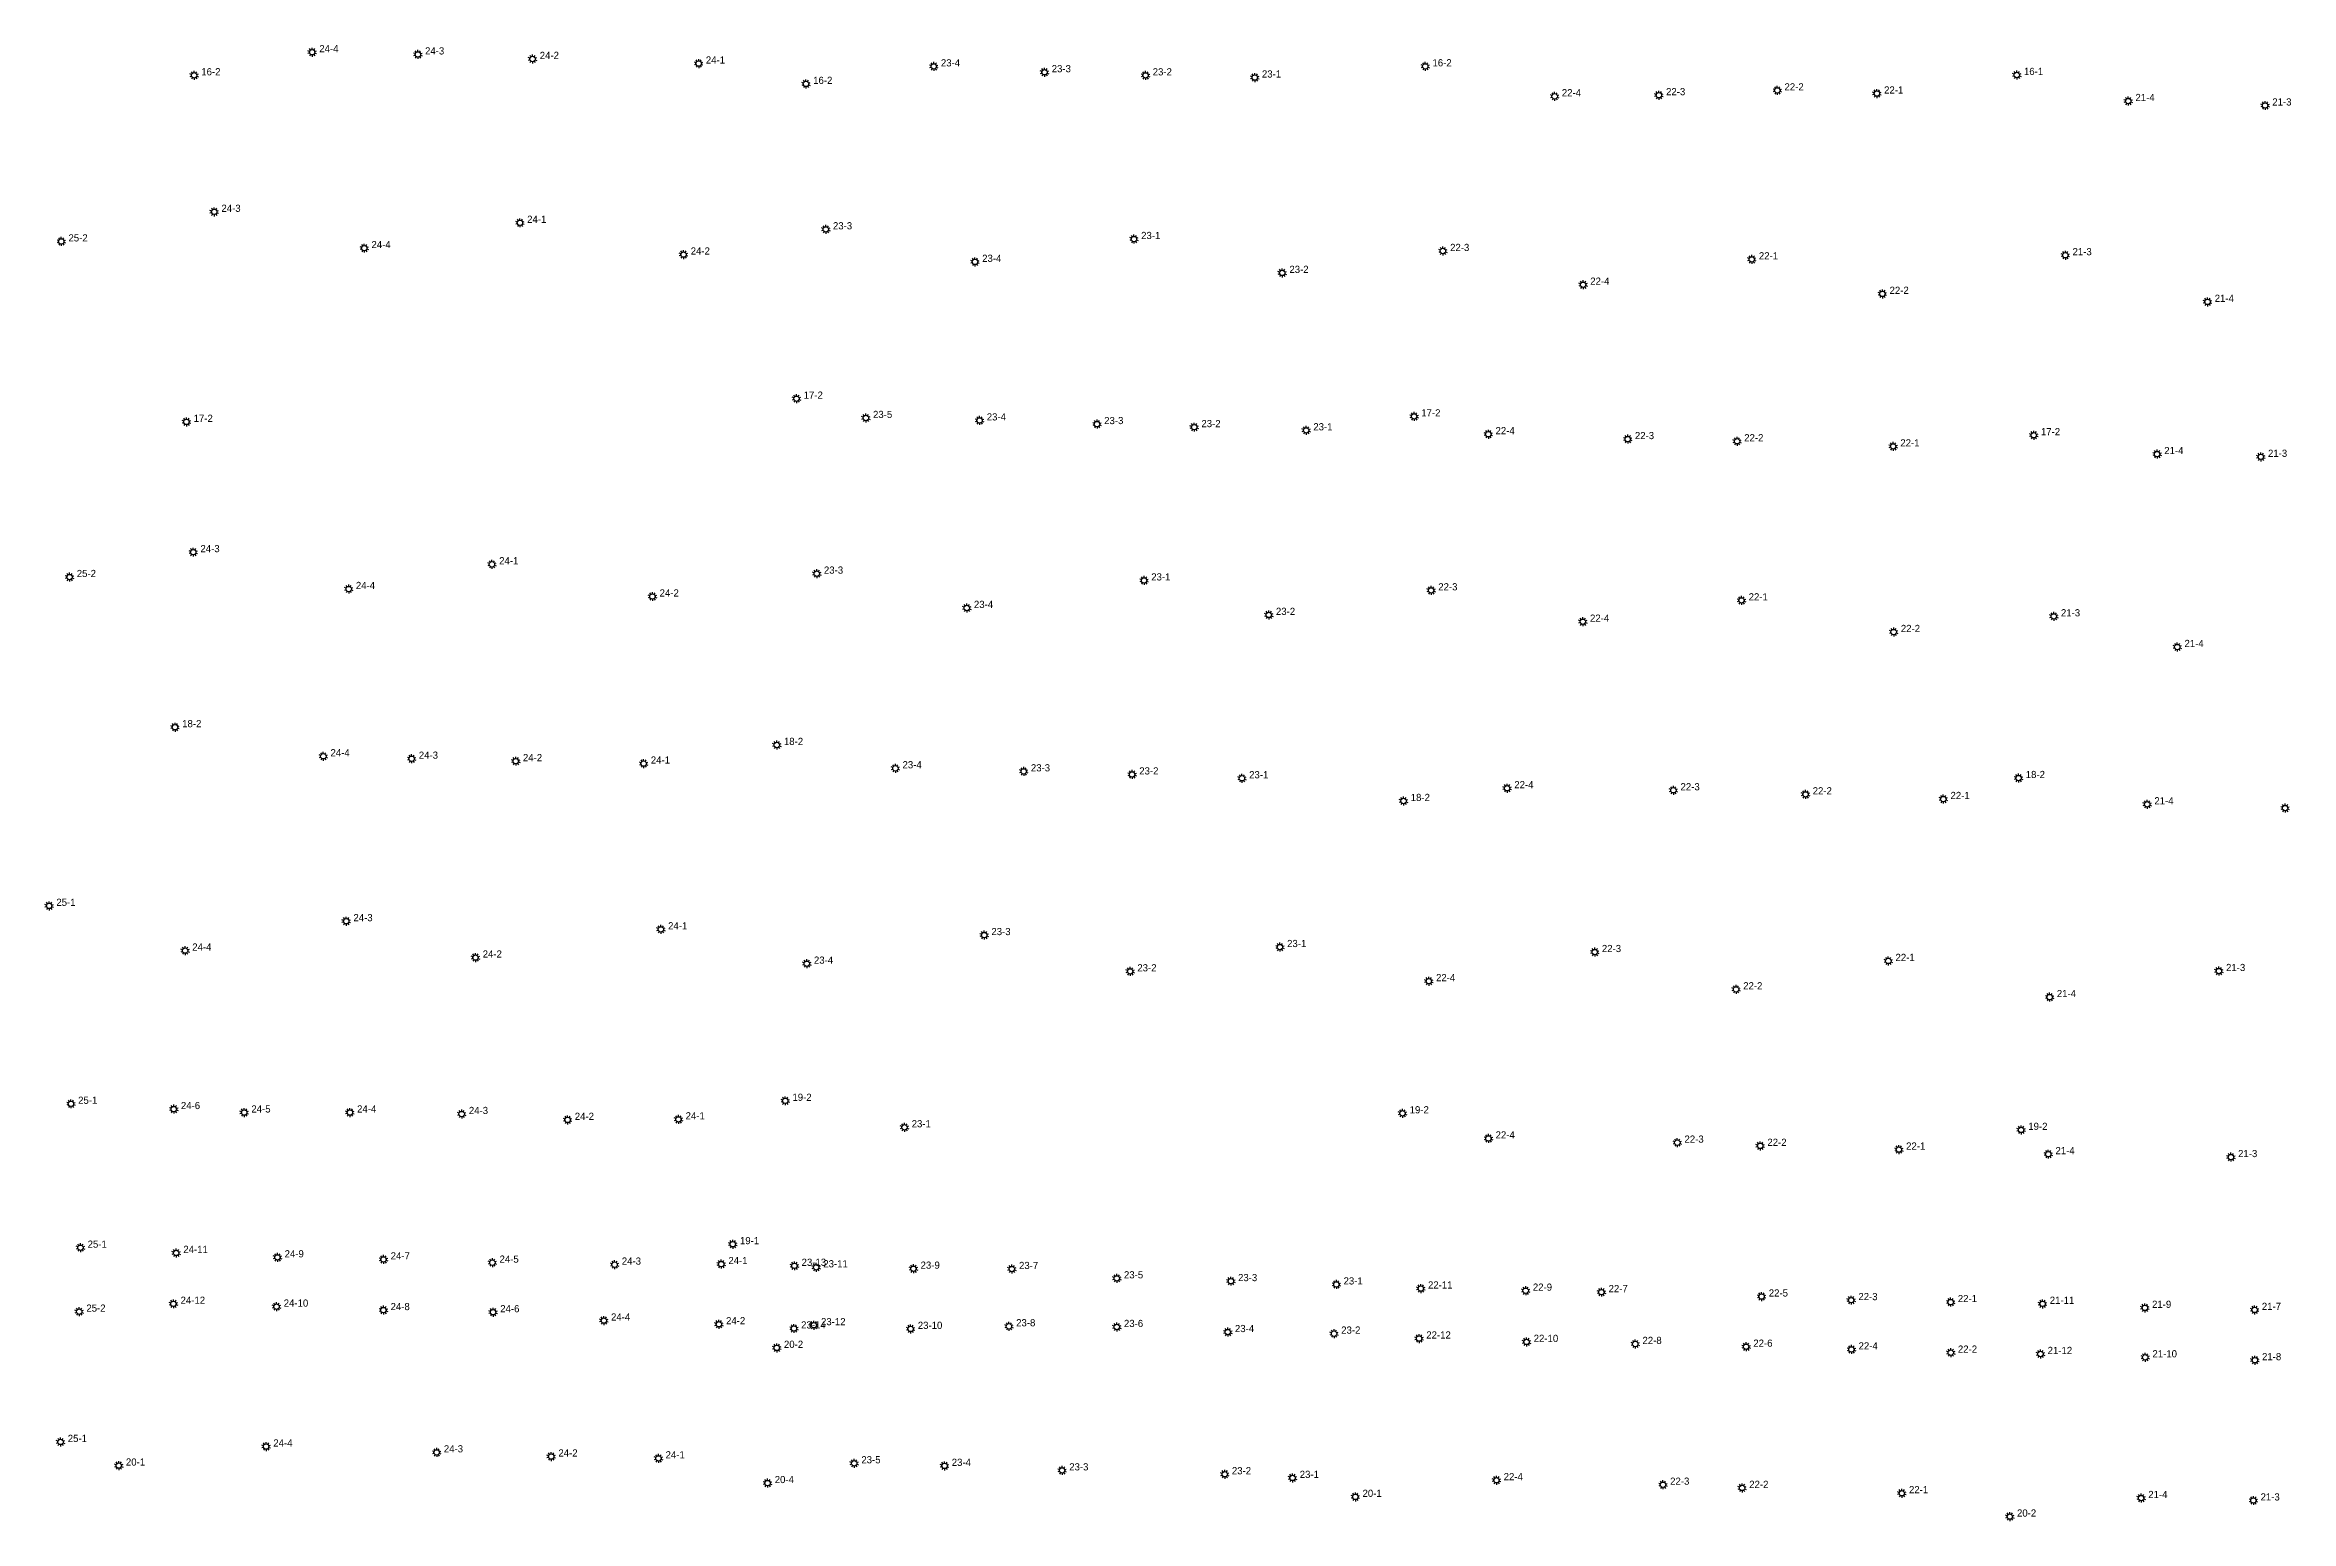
# Model space of a CAD drawing. Header units: inches. Extents: x 486468 to 494393, y 5455952 to 5461583.
# Drawn here: x 488170 to 488797, y 5457225 to 5457637 of the extents above; entities that cross this region are included whole.
import ezdxf

# ---------------------------------------------------------------- set-up
doc = ezdxf.new("R2010")
doc.units = ezdxf.units.IN
doc.header["$MEASUREMENT"] = 0
doc.layers.add('StreetLightingPoles', color=10, linetype='Continuous')

msp = doc.modelspace()

# ---------------------------------------------------------------- texts
at = {"layer": 'StreetLightingPoles'}
for s, p in [('24-4', (488246.862, 5457634.866)), ('24-3', (488276.343, 5457634.231)), ('16-2', (488213.949, 5457628.415)), ('24-2', (488308.334, 5457632.972)), ('24-1', (488354.646, 5457631.696)), ('23-4', (488420.19, 5457630.897)), ('23-3', (488451.094, 5457629.265)), ('23-2', (488479.255, 5457628.387)), ('23-1', (488509.713, 5457627.793)), ('16-2', (488557.269, 5457630.914)), ('16-1', (488722.205, 5457628.506)), ('16-2', (488384.571, 5457626.011)), ('22-4', (488593.336, 5457622.556)), ('22-3', (488622.407, 5457622.862)), ('22-2', (488655.43, 5457624.204)), ('22-1', (488683.204, 5457623.331)), ('21-4', (488753.289, 5457621.233)), ('21-3', (488791.456, 5457619.995)), ('24-3', (488219.567, 5457590.332)), ('24-1', (488304.815, 5457587.267)), ('23-3', (488390.089, 5457585.448)), ('25-2', (488176.909, 5457582.073)), ('24-4', (488261.4, 5457580.204)), ('24-2', (488350.426, 5457578.409)), ('23-1', (488476.028, 5457582.747)), ('22-3', (488562.188, 5457579.41)), ('21-3', (488735.755, 5457578.228)), ('23-4', (488431.697, 5457576.379)), ('23-2', (488517.374, 5457573.294)), ('22-1', (488648.291, 5457577.072)), ('22-4', (488601.263, 5457570.007)), ('22-2', (488684.729, 5457567.457)), ('21-4', (488775.4, 5457565.218)), ('17-2', (488381.922, 5457538.218)), ('17-2', (488211.815, 5457531.756)), ('23-5', (488401.265, 5457532.83)), ('23-4', (488432.981, 5457532.149)), ('23-3', (488465.721, 5457531.127)), ('23-2', (488492.833, 5457530.275)), ('23-1', (488524.041, 5457529.384)), ('17-2', (488554.142, 5457533.274)), ('22-4', (488574.848, 5457528.312)), ('17-2', (488726.933, 5457528.021)), ('22-3', (488613.715, 5457526.941)), ('22-2', (488644.199, 5457526.332)), ('22-1', (488687.731, 5457524.903)), ('21-4', (488761.324, 5457522.76)), ('21-3', (488790.252, 5457521.996)), ('24-3', (488213.713, 5457495.406)), ('24-1', (488297.006, 5457492.017)), ('25-2', (488179.224, 5457488.464)), ('24-4', (488257.055, 5457485.129)), ('23-3', (488387.577, 5457489.415)), ('23-1', (488478.84, 5457487.517)), ('22-3', (488558.883, 5457484.751)), ('24-2', (488341.758, 5457483.044)), ('23-4', (488429.407, 5457479.843)), ('23-2', (488513.621, 5457477.903)), ('22-1', (488645.437, 5457481.955)), ('21-3', (488732.516, 5457477.505)), ('22-4', (488601.198, 5457476.013)), ('22-2', (488687.873, 5457473.132)), ('21-4', (488766.965, 5457468.951)), ('18-2', (488208.62, 5457446.586)), ('18-2', (488376.42, 5457441.629)), ('24-4', (488249.98, 5457438.471)), ('24-3', (488274.603, 5457437.792)), ('24-2', (488303.64, 5457437.114)), ('24-1', (488339.301, 5457436.435)), ('23-4', (488409.494, 5457435.119)), ('23-3', (488445.282, 5457434.263)), ('23-2', (488475.499, 5457433.407)), ('23-1', (488506.144, 5457432.336)), ('22-4', (488580.087, 5457429.559)), ('22-3', (488626.441, 5457428.99)), ('22-2', (488663.296, 5457427.851)), ('18-2', (488722.704, 5457432.402)), ('18-2', (488551.204, 5457426.003)), ('22-1', (488701.717, 5457426.55)), ('21-4', (488758.579, 5457425.071)), ('25-1', (488173.534, 5457396.758)), ('24-3', (488256.375, 5457392.477)), ('24-1', (488344.114, 5457390.2)), ('24-4', (488211.427, 5457384.271)), ('23-3', (488434.268, 5457388.592)), ('23-1', (488516.735, 5457385.263)), ('22-3', (488604.511, 5457383.866)), ('24-2', (488292.418, 5457382.324)), ('23-4', (488384.79, 5457380.625)), ('23-2', (488474.963, 5457378.479)), ('22-1', (488686.384, 5457381.385)), ('21-3', (488778.561, 5457378.572)), ('22-4', (488558.258, 5457375.748)), ('22-2', (488643.913, 5457373.465)), ('21-4', (488731.369, 5457371.303)), ('25-1', (488179.606, 5457341.543)), ('24-6', (488208.265, 5457340.069)), ('19-2', (488378.793, 5457342.374)), ('24-5', (488227.916, 5457339.115)), ('24-4', (488257.393, 5457339.115)), ('24-3', (488288.561, 5457338.694)), ('24-2', (488318.101, 5457337.058)), ('24-1', (488349.002, 5457337.199)), ('23-1', (488412.045, 5457334.987)), ('19-2', (488550.904, 5457338.884)), ('19-2', (488723.409, 5457334.262)), ('22-4', (488574.874, 5457331.877)), ('22-3', (488627.542, 5457330.702)), ('22-2', (488650.658, 5457329.814)), ('22-1', (488689.342, 5457328.769)), ('21-4', (488730.989, 5457327.498)), ('21-3', (488781.914, 5457326.678)), ('19-1', (488364.157, 5457302.388)), ('25-1', (488182.256, 5457301.409)), ('24-11', (488208.944, 5457299.944)), ('24-9', (488237.185, 5457298.71)), ('24-7', (488266.758, 5457298.136)), ('24-5', (488297.117, 5457297.232)), ('24-3', (488331.211, 5457296.679)), ('24-1', (488360.928, 5457296.837)), ('23-13', (488381.351, 5457296.351)), ('23-11', (488387.405, 5457295.933)), ('23-9', (488414.527, 5457295.546)), ('23-7', (488441.976, 5457295.458)), ('23-5', (488471.237, 5457292.855)), ('23-3', (488503.046, 5457292.08)), ('23-1', (488532.47, 5457291.154)), ('22-11', (488556.02, 5457290.023)), ('22-9', (488585.26, 5457289.414)), ('25-2', (488181.903, 5457283.567)), ('24-12', (488208.172, 5457285.755)), ('24-10', (488236.936, 5457284.969)), ('24-8', (488266.734, 5457283.996)), ('24-6', (488297.312, 5457283.412)), ('22-7', (488606.378, 5457289.008)), ('22-5', (488651.05, 5457287.791)), ('22-3', (488676.026, 5457286.777)), ('22-1', (488703.761, 5457286.229)), ('21-11', (488729.399, 5457285.749)), ('21-9', (488757.921, 5457284.628)), ('21-7', (488788.538, 5457284.053)), ('24-4', (488328.205, 5457281.081)), ('24-2', (488360.282, 5457280.053)), ('23-14', (488381.209, 5457278.879)), ('23-12', (488386.759, 5457279.795)), ('23-10', (488413.752, 5457278.762)), ('23-8', (488441.174, 5457279.48)), ('23-6', (488471.237, 5457279.287)), ('23-4', (488502.184, 5457277.871)), ('23-2', (488531.817, 5457277.436)), ('20-2', (488376.427, 5457273.469)), ('22-12', (488555.546, 5457276.076)), ('22-10', (488585.496, 5457275.123)), ('22-8', (488615.828, 5457274.551)), ('22-6', (488646.734, 5457273.784)), ('22-4', (488676.089, 5457273.032)), ('22-2', (488703.788, 5457272.13)), ('21-12', (488728.807, 5457271.759)), ('21-10', (488758.033, 5457270.826)), ('21-8', (488788.593, 5457270.026)), ('25-1', (488176.715, 5457247.227)), ('24-4', (488234.032, 5457245.946)), ('20-1', (488192.93, 5457240.631)), ('24-3', (488281.586, 5457244.313)), ('24-2', (488313.531, 5457243.164)), ('24-1', (488343.421, 5457242.648)), ('23-5', (488398.013, 5457241.27)), ('23-4', (488423.214, 5457240.55)), ('23-3', (488455.975, 5457239.291)), ('20-4', (488373.854, 5457235.753)), ('23-2', (488501.337, 5457238.213)), ('23-1', (488520.254, 5457237.191)), ('22-4', (488577.117, 5457236.548)), ('22-3', (488623.546, 5457235.295)), ('22-2', (488645.595, 5457234.399)), ('22-1', (488690.144, 5457232.923)), ('20-1', (488537.768, 5457231.907)), ('21-4', (488756.869, 5457231.58)), ('21-3', (488788.184, 5457230.904)), ('20-2', (488720.268, 5457226.407))]:
    msp.add_text(s, height=2, dxfattribs=at).set_placement(p)

# ---------------------------------------------------------------- blocks, each defined once
blk = doc.blocks.new('Light')
at = {"color": 255}
for p, q in [((-0.71, 0.23), (-1.19, 0.39)), ((-0.44, 0.61), (-0.73, 1.01)), ((0, 0.75), (0, 1.25)), ((0.44, 0.61), (0.73, 1.01)), ((0.71, 0.23), (1.19, 0.39)), ((-0.71, -0.23), (-1.19, -0.39)), ((-0.44, -0.61), (-0.73, -1.01)), ((0, -0.75), (0, -1.25)), ((0.44, -0.61), (0.73, -1.01)), ((0.71, -0.23), (1.19, -0.39))]:
    blk.add_line(p, q, dxfattribs=at)
blk.add_circle((0, 0), 0.75, dxfattribs=at)

# ---------------------------------------------------------------- block references
at = {"layer": 'StreetLightingPoles'}
for p in [(488244.862, 5457634.866), (488211.949, 5457628.415), (488274.343, 5457634.231), (488306.334, 5457632.972), (488352.646, 5457631.696), (488418.19, 5457630.897), (488449.094, 5457629.265), (488477.255, 5457628.387), (488555.269, 5457630.914), (488720.205, 5457628.506), (488382.571, 5457626.011), (488507.713, 5457627.793), (488591.336, 5457622.556), (488620.407, 5457622.862), (488653.43, 5457624.204), (488681.204, 5457623.331), (488751.289, 5457621.233), (488789.456, 5457619.995), (488217.567, 5457590.332), (488302.815, 5457587.267), (488388.089, 5457585.448), (488174.909, 5457582.073), (488259.4, 5457580.204), (488348.426, 5457578.409), (488474.028, 5457582.747), (488560.188, 5457579.41), (488733.755, 5457578.228), (488429.697, 5457576.379), (488515.374, 5457573.294), (488646.291, 5457577.072), (488599.263, 5457570.007), (488682.729, 5457567.457), (488773.4, 5457565.218), (488379.922, 5457538.218), (488209.815, 5457531.756), (488399.265, 5457532.83), (488430.981, 5457532.149), (488463.721, 5457531.127), (488490.833, 5457530.275), (488522.041, 5457529.384), (488552.142, 5457533.274), (488572.848, 5457528.312), (488724.933, 5457528.021), (488611.715, 5457526.941), (488642.199, 5457526.332), (488685.731, 5457524.903), (488759.324, 5457522.76), (488788.252, 5457521.996), (488211.713, 5457495.406), (488295.006, 5457492.017), (488177.224, 5457488.464), (488255.055, 5457485.129), (488385.577, 5457489.415), (488476.84, 5457487.517), (488556.883, 5457484.751), (488339.758, 5457483.044), (488427.407, 5457479.843), (488643.437, 5457481.955), (488511.621, 5457477.903), (488599.198, 5457476.013), (488685.873, 5457473.132), (488730.516, 5457477.505), (488764.965, 5457468.951), (488206.62, 5457446.586), (488374.42, 5457441.629), (488247.98, 5457438.471), (488272.603, 5457437.792), (488301.64, 5457437.114), (488337.301, 5457436.435), (488407.494, 5457435.119), (488443.282, 5457434.263), (488473.499, 5457433.407), (488504.144, 5457432.336), (488578.087, 5457429.559), (488624.441, 5457428.99), (488661.296, 5457427.851), (488720.704, 5457432.402), (488549.204, 5457426.003), (488699.717, 5457426.55), (488756.579, 5457425.071), (488795.012, 5457424.028), (488171.534, 5457396.758), (488254.375, 5457392.477), (488209.427, 5457384.271), (488342.114, 5457390.2), (488432.268, 5457388.592), (488514.735, 5457385.263), (488290.418, 5457382.324), (488382.79, 5457380.625), (488472.963, 5457378.479), (488602.511, 5457383.866), (488684.384, 5457381.385), (488776.561, 5457378.572), (488556.258, 5457375.748), (488641.913, 5457373.465), (488729.369, 5457371.303), (488177.606, 5457341.543), (488376.793, 5457342.374), (488206.265, 5457340.069), (488225.916, 5457339.115), (488255.393, 5457339.115), (488286.561, 5457338.694), (488316.101, 5457337.058), (488347.002, 5457337.199), (488410.045, 5457334.987), (488548.904, 5457338.884), (488721.409, 5457334.262), (488572.874, 5457331.877), (488625.542, 5457330.702), (488648.658, 5457329.814), (488687.342, 5457328.769), (488728.989, 5457327.498), (488779.914, 5457326.678), (488180.256, 5457301.409), (488206.944, 5457299.944), (488235.185, 5457298.71), (488264.758, 5457298.136), (488295.117, 5457297.232), (488329.211, 5457296.679), (488358.928, 5457296.837), (488362.157, 5457302.388), (488379.351, 5457296.351), (488385.405, 5457295.933), (488412.527, 5457295.546), (488439.976, 5457295.458), (488469.237, 5457292.855), (488501.046, 5457292.08), (488530.47, 5457291.154), (488554.02, 5457290.023), (488206.172, 5457285.755), (488234.936, 5457284.969), (488264.734, 5457283.996), (488583.26, 5457289.414), (488604.378, 5457289.008), (488649.05, 5457287.791), (488674.026, 5457286.777), (488701.761, 5457286.229), (488727.399, 5457285.749), (488755.921, 5457284.628), (488786.538, 5457284.053), (488179.903, 5457283.567), (488295.312, 5457283.412), (488326.205, 5457281.081), (488358.282, 5457280.053), (488379.209, 5457278.879), (488384.759, 5457279.795), (488411.752, 5457278.762), (488439.174, 5457279.48), (488469.237, 5457279.287), (488500.184, 5457277.871), (488374.427, 5457273.469), (488529.817, 5457277.436), (488553.546, 5457276.076), (488583.496, 5457275.123), (488613.828, 5457274.551), (488644.734, 5457273.784), (488674.089, 5457273.032), (488701.788, 5457272.13), (488726.807, 5457271.759), (488756.033, 5457270.826), (488786.593, 5457270.026), (488174.715, 5457247.227), (488190.93, 5457240.631), (488232.032, 5457245.946), (488279.586, 5457244.313), (488311.531, 5457243.164), (488341.421, 5457242.648), (488396.013, 5457241.27), (488421.214, 5457240.55), (488371.854, 5457235.753), (488453.975, 5457239.291), (488499.337, 5457238.213), (488518.254, 5457237.191), (488575.117, 5457236.548), (488621.546, 5457235.295), (488643.595, 5457234.399), (488535.768, 5457231.907), (488688.144, 5457232.923), (488754.869, 5457231.58), (488786.184, 5457230.904), (488718.268, 5457226.407)]:
    msp.add_blockref('Light', p, dxfattribs=at)

msp.set_redraw_order([(e.dxf.handle, doc.entitydb.next_handle()) for e in msp.query("TEXT MTEXT ATTDEF DIMENSION ARC_DIMENSION")])  # texts and dimensions are drawn at this point

doc.saveas('drawing.dxf')
